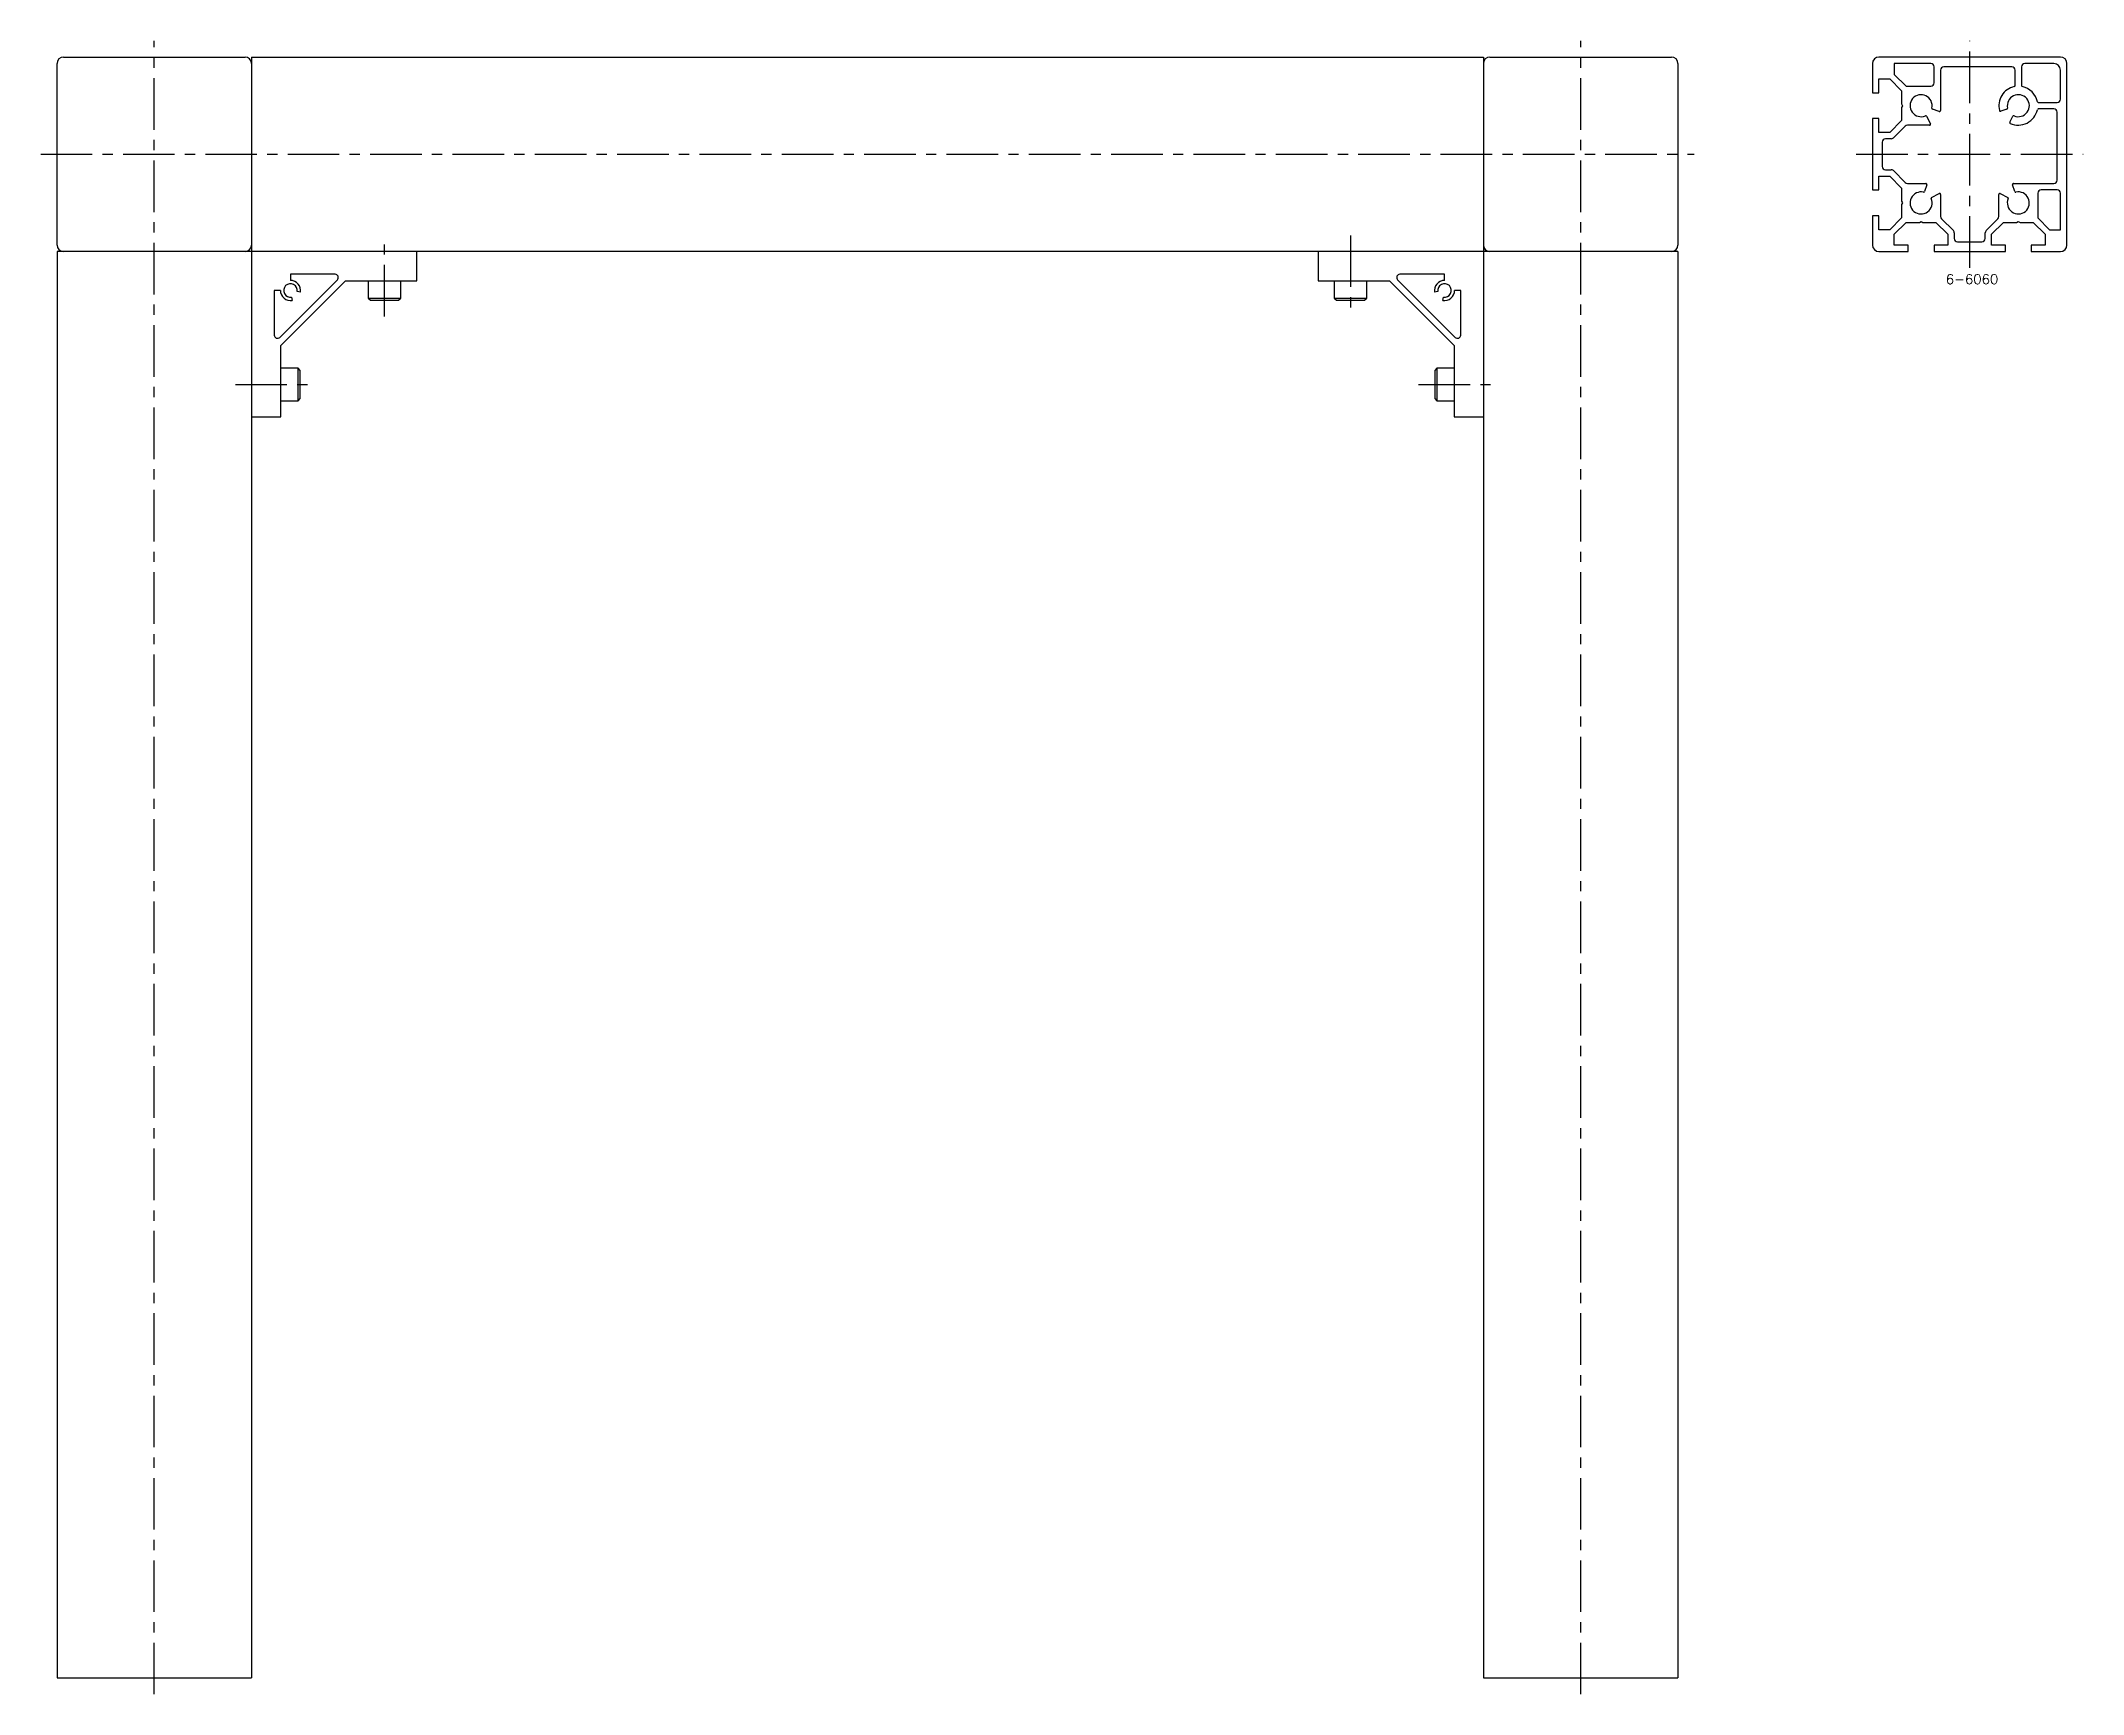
# Model space of a CAD drawing. Extents: x -8 to 1691, y -8 to 1075.
# Drawn here: x 1061 to 1691, y 5 to 515 of the extents above; entities that cross this region are included whole.
import ezdxf

# ---------------------------------------------------------------- set-up
doc = ezdxf.new("R2010")
doc.units = 0
doc.header["$LTSCALE"] = 0.5
doc.linetypes.add('CENTER', pattern=[50.8, 31.75, -6.35, 6.35, -6.35])
for name, color, linetype in [('MSM_CENTER', 1, 'CENTER'), ('MSM_CONTINUOUS', 7, 'CONTINUOUS'), ('MSM_PART_NUMBER', 7, 'CONTINUOUS')]:
    doc.layers.add(name, color=color, linetype=linetype)
doc.styles.get("Standard").update_dxf_attribs({"font": 'txt.shx', "height": 3, "bigfont": 'bigfont.shx'})

# ---------------------------------------------------------------- blocks, each defined once
blk = doc.blocks.new('*U10')
at = {"layer": 'MSM_PART_NUMBER'}
blk.add_text('6-6060', height=3, dxfattribs=at).set_placement((1648.62, 439.97))

msp = doc.modelspace()

# ---------------------------------------------------------------- linework, layer by layer
at = {"layer": 'MSM_CENTER'}
for p, q in [((1096, 5), (1096, 515)), ((1536, 5), (1536, 515)), ((1656, 445), (1656, 515)), ((1061, 480), (1571, 480)), ((1621, 480), (1691, 480)), ((1167, 430), (1167, 455)), ((1465, 455), (1465, 430)), ((1121, 409), (1146, 409)), ((1486, 409), (1511, 409))]:
    msp.add_line(p, q, dxfattribs=at)
at = {"layer": 'MSM_CONTINUOUS'}
for p, q in [((1066, 452), (1066, 508)), ((1068, 510), (1124, 510)), ((1126, 510), (1126, 10)), ((1126, 510), (1506, 510)), ((1506, 510), (1506, 10)), ((1508, 510), (1564, 510)), ((1566, 508), (1566, 452)), ((1626, 508), (1626, 499)), ((1684, 510), (1628, 510)), ((1632.75, 508), (1632.75, 504.66)), ((1644, 508), (1632.75, 508)), ((1632.75, 504.66), (1636.41, 501)), ((1645, 502), (1645, 507)), ((1647, 506), (1647, 493.52)), ((1669, 507), (1648, 507)), ((1670, 501.16), (1670, 506)), ((1672, 507), (1672, 501.16)), ((1682, 508), (1673, 508)), ((1684, 497), (1684, 506)), ((1686, 452), (1686, 508)), ((1626, 499), (1628, 499)), ((1628, 499), (1628, 503.25)), ((1628, 503.25), (1631.34, 503.25)), ((1631.34, 503.25), (1635, 499.59)), ((1635, 499.59), (1635, 495.52)), ((1636.41, 501), (1644, 501)), ((1635, 495.52), (1635.3, 495)), ((1635.3, 495), (1635, 494.48)), ((1635, 494.48), (1635, 490.41)), ((1642.7, 491.73), (1643.9, 489.44)), ((1646.61, 493.23), (1644.52, 493.89)), ((1667.48, 493.89), (1665.57, 493.29)), ((1668.37, 489.95), (1669.3, 491.73)), ((1677.16, 496), (1683, 496)), ((1682, 494), (1677.16, 494)), ((1683, 472), (1683, 493)), ((1628, 491), (1626, 491)), ((1626, 491), (1626, 469)), ((1628, 486.75), (1628, 491)), ((1631.34, 486.75), (1628, 486.75)), ((1635, 490.41), (1631.34, 486.75)), ((1636.12, 488.71), (1632.46, 485.04)), ((1643.63, 489), (1636.83, 489)), ((1629, 483.75), (1629, 476.25)), ((1631.75, 484.75), (1630, 484.75)), ((1628, 469), (1628, 473.25)), ((1628, 473.25), (1631.34, 473.25)), ((1630, 475.25), (1631.75, 475.25)), ((1631.34, 473.25), (1635, 469.59)), ((1632.46, 474.96), (1636.12, 471.29)), ((1626, 469), (1628, 469)), ((1635, 469.59), (1635, 465.52)), ((1636.83, 471), (1642.48, 471)), ((1642.77, 470.61), (1642.11, 468.52)), ((1644.27, 466.7), (1646.56, 467.9)), ((1647, 467.63), (1647, 460.83)), ((1665, 460.83), (1665, 467.63)), ((1665.44, 467.9), (1667.73, 466.7)), ((1669.89, 468.52), (1669.23, 470.61)), ((1669.52, 471), (1682, 471)), ((1677, 468), (1677, 460.41)), ((1683, 469), (1678, 469)), ((1684, 456.75), (1684, 468)), ((1628, 461), (1626, 461)), ((1626, 461), (1626, 452)), ((1628, 456.75), (1628, 461)), ((1635, 460.41), (1631.34, 456.75)), ((1635, 465.52), (1635.3, 465)), ((1635.3, 465), (1635, 464.48)), ((1635, 464.48), (1635, 460.41)), ((1647.29, 460.12), (1650.96, 456.46)), ((1661.04, 456.46), (1664.71, 460.12)), ((1677, 460.41), (1680.66, 456.75)), ((1631.34, 456.75), (1628, 456.75)), ((1632.75, 455.34), (1636.41, 459)), ((1632.75, 452), (1632.75, 455.34)), ((1636.41, 459), (1640.48, 459)), ((1640.48, 459), (1641, 459.3)), ((1641, 459.3), (1641.52, 459)), ((1641.52, 459), (1645.59, 459)), ((1645.59, 459), (1649.25, 455.34)), ((1649.25, 455.34), (1649.25, 452)), ((1651.25, 455.75), (1651.25, 454)), ((1660.75, 454), (1660.75, 455.75)), ((1662.75, 455.34), (1666.41, 459)), ((1662.75, 452), (1662.75, 455.34)), ((1666.41, 459), (1670.48, 459)), ((1670.48, 459), (1671, 459.3)), ((1671, 459.3), (1671.52, 459)), ((1671.52, 459), (1675.59, 459)), ((1675.59, 459), (1679.25, 455.34)), ((1679.25, 455.34), (1679.25, 452)), ((1680.66, 456.75), (1684, 456.75)), ((1566, 450), (1066, 450)), ((1066, 450), (1066, 10)), ((1177, 441), (1177, 450)), ((1455, 450), (1455, 441)), ((1566, 450), (1566, 10)), ((1628, 450), (1637, 450)), ((1637, 452), (1632.75, 452)), ((1637, 450), (1637, 452)), ((1649.25, 452), (1645, 452)), ((1645, 452), (1645, 450)), ((1645, 450), (1667, 450)), ((1652.25, 453), (1659.75, 453)), ((1667, 452), (1662.75, 452)), ((1667, 450), (1667, 452)), ((1679.25, 452), (1675, 452)), ((1675, 452), (1675, 450)), ((1675, 450), (1684, 450)), ((1134.71, 423.54), (1152.46, 441.29)), ((1138, 443), (1138, 441.1)), ((1151.76, 443), (1138, 443)), ((1479.54, 441.29), (1497.29, 423.54)), ((1494, 443), (1480.24, 443)), ((1494, 441.1), (1494, 443)), ((1133, 438), (1133, 424.24)), ((1134.9, 438), (1133, 438)), ((1135, 421), (1155, 441)), ((1138.36, 435.93), (1138.54, 434.95)), ((1141.05, 437.46), (1140.07, 437.64)), ((1155, 441), (1177, 441)), ((1162, 441), (1162, 435.67)), ((1162, 435.67), (1162.67, 435)), ((1162, 435.67), (1172, 435.67)), ((1162.67, 435), (1171.33, 435)), ((1171.33, 435), (1172, 435.67)), ((1172, 435.67), (1172, 441)), ((1455, 441), (1477, 441)), ((1460, 441), (1460, 435.67)), ((1460, 435.67), (1460.67, 435)), ((1460, 435.67), (1470, 435.67)), ((1460.67, 435), (1469.33, 435)), ((1469.33, 435), (1470, 435.67)), ((1470, 435.67), (1470, 441)), ((1477, 441), (1497, 421)), ((1491.93, 437.64), (1490.95, 437.46)), ((1493.46, 434.95), (1493.64, 435.93)), ((1499, 438), (1497.1, 438)), ((1499, 424.24), (1499, 438)), ((1135, 399), (1135, 421)), ((1497, 421), (1497, 399)), ((1140.33, 414), (1135, 414)), ((1141, 413.33), (1140.33, 414)), ((1140.33, 404), (1140.33, 414)), ((1141, 404.67), (1141, 413.33)), ((1491.67, 414), (1491, 413.33)), ((1491, 413.33), (1491, 404.67)), ((1497, 414), (1491.67, 414)), ((1491.67, 414), (1491.67, 404)), ((1135, 404), (1140.33, 404)), ((1140.33, 404), (1141, 404.67)), ((1491, 404.67), (1491.67, 404)), ((1491.67, 404), (1497, 404)), ((1126, 399), (1135, 399)), ((1497, 399), (1506, 399)), ((1066, 10), (1126, 10)), ((1506, 10), (1566, 10))]:
    msp.add_line(p, q, dxfattribs=at)
for centre, radius, start, end in [((1068, 508), 2, 90, 180), ((1124, 508), 2, 0, 90), ((1508, 508), 2, 90, 180), ((1564, 508), 2, 0, 90), ((1628, 508), 2, 90, 180), ((1644, 507), 1, 0, 90), ((1648, 506), 1, 90, 180), ((1669, 506), 1, 0, 90), ((1673, 507), 1, 90, 180), ((1682, 506), 2, 0, 90), ((1684, 508), 2, 0, 90), ((1641, 495), 3.4, 347.15071, 292.84929), ((1644, 502), 1, 270, 0), ((1671, 495), 6, 101.90849, 194.48304), ((1671, 495), 3.4, 247.15071, 192.84929), ((1669.7, 501.16), 0.3, 281.90851, 0), ((1672.3, 501.16), 0.3, 180, 258.09151), ((1671, 495), 6, 11.90849, 78.09151), ((1642.44, 491.59), 0.3, 27.5, 112.84928), ((1644.61, 494.18), 0.3, 167.15071, 252.5), ((1646.7, 493.52), 0.3, 252.5, 0), ((1665.48, 493.57), 0.3, 194.48304, 287.5), ((1667.39, 494.18), 0.3, 287.5, 12.84929), ((1671, 495), 6, 245.51696, 348.09151), ((1669.56, 491.59), 0.3, 67.15071, 152.5), ((1677.16, 496.3), 0.3, 191.90848, 270), ((1677.16, 493.7), 0.3, 90, 168.0915), ((1682, 493), 1, 0, 90), ((1683, 497), 1, 270, 0), ((1636.83, 488), 1, 90, 135), ((1643.63, 489.3), 0.3, 270, 27.5), ((1668.64, 489.81), 0.3, 152.5, 245.51696), ((1630, 483.75), 1, 90, 180), ((1631.75, 485.75), 1, 270, 315), ((1630, 476.25), 1, 180, 270), ((1631.75, 474.25), 1, 45, 90), ((1636.83, 472), 1, 225, 270), ((1641, 465), 3.4, 77.15071, 22.84929), ((1641.82, 468.61), 0.3, 257.15071, 342.5), ((1642.48, 470.7), 0.3, 342.5, 90), ((1644.41, 466.44), 0.3, 117.5, 202.8493), ((1646.7, 467.63), 0.3, 0, 117.5), ((1665.3, 467.63), 0.3, 62.5, 180), ((1671, 465), 3.4, 157.15071, 102.84929), ((1667.59, 466.44), 0.3, 337.15072, 62.5), ((1669.52, 470.7), 0.3, 90, 197.5), ((1670.18, 468.61), 0.3, 197.5, 282.84929), ((1678, 468), 1, 90, 180), ((1682, 472), 1, 270, 0), ((1683, 468), 1, 0, 90), ((1648, 460.83), 1, 180, 225), ((1664, 460.83), 1, 315, 0), ((1650.25, 455.75), 1, 0, 45), ((1652.25, 454), 1, 180, 270), ((1659.75, 454), 1, 270, 0), ((1661.75, 455.75), 1, 135, 180), ((1068, 452), 2, 180, 270), ((1124, 452), 2, 270, 0), ((1508, 452), 2, 180, 270), ((1564, 452), 2, 270, 0), ((1628, 452), 2, 180, 270), ((1684, 452), 2, 270, 0), ((1138, 438), 3.1, 350, 90), ((1151.76, 442), 1, 315, 90), ((1480.24, 442), 1, 90, 225), ((1494, 438), 3.1, 90, 190), ((1138, 438), 3.1, 180, 280), ((1138, 438), 2.1, 350, 280), ((1494, 438), 2.1, 260, 190), ((1494, 438), 3.1, 260, 0), ((1134, 424.24), 1, 180, 315), ((1498, 424.24), 1, 225, 0)]:
    msp.add_arc(centre, radius, start, end, dxfattribs=at)

# ---------------------------------------------------------------- block references
msp.add_blockref('*U10', (0, 0), dxfattribs=at)

doc.saveas('drawing.dxf')
